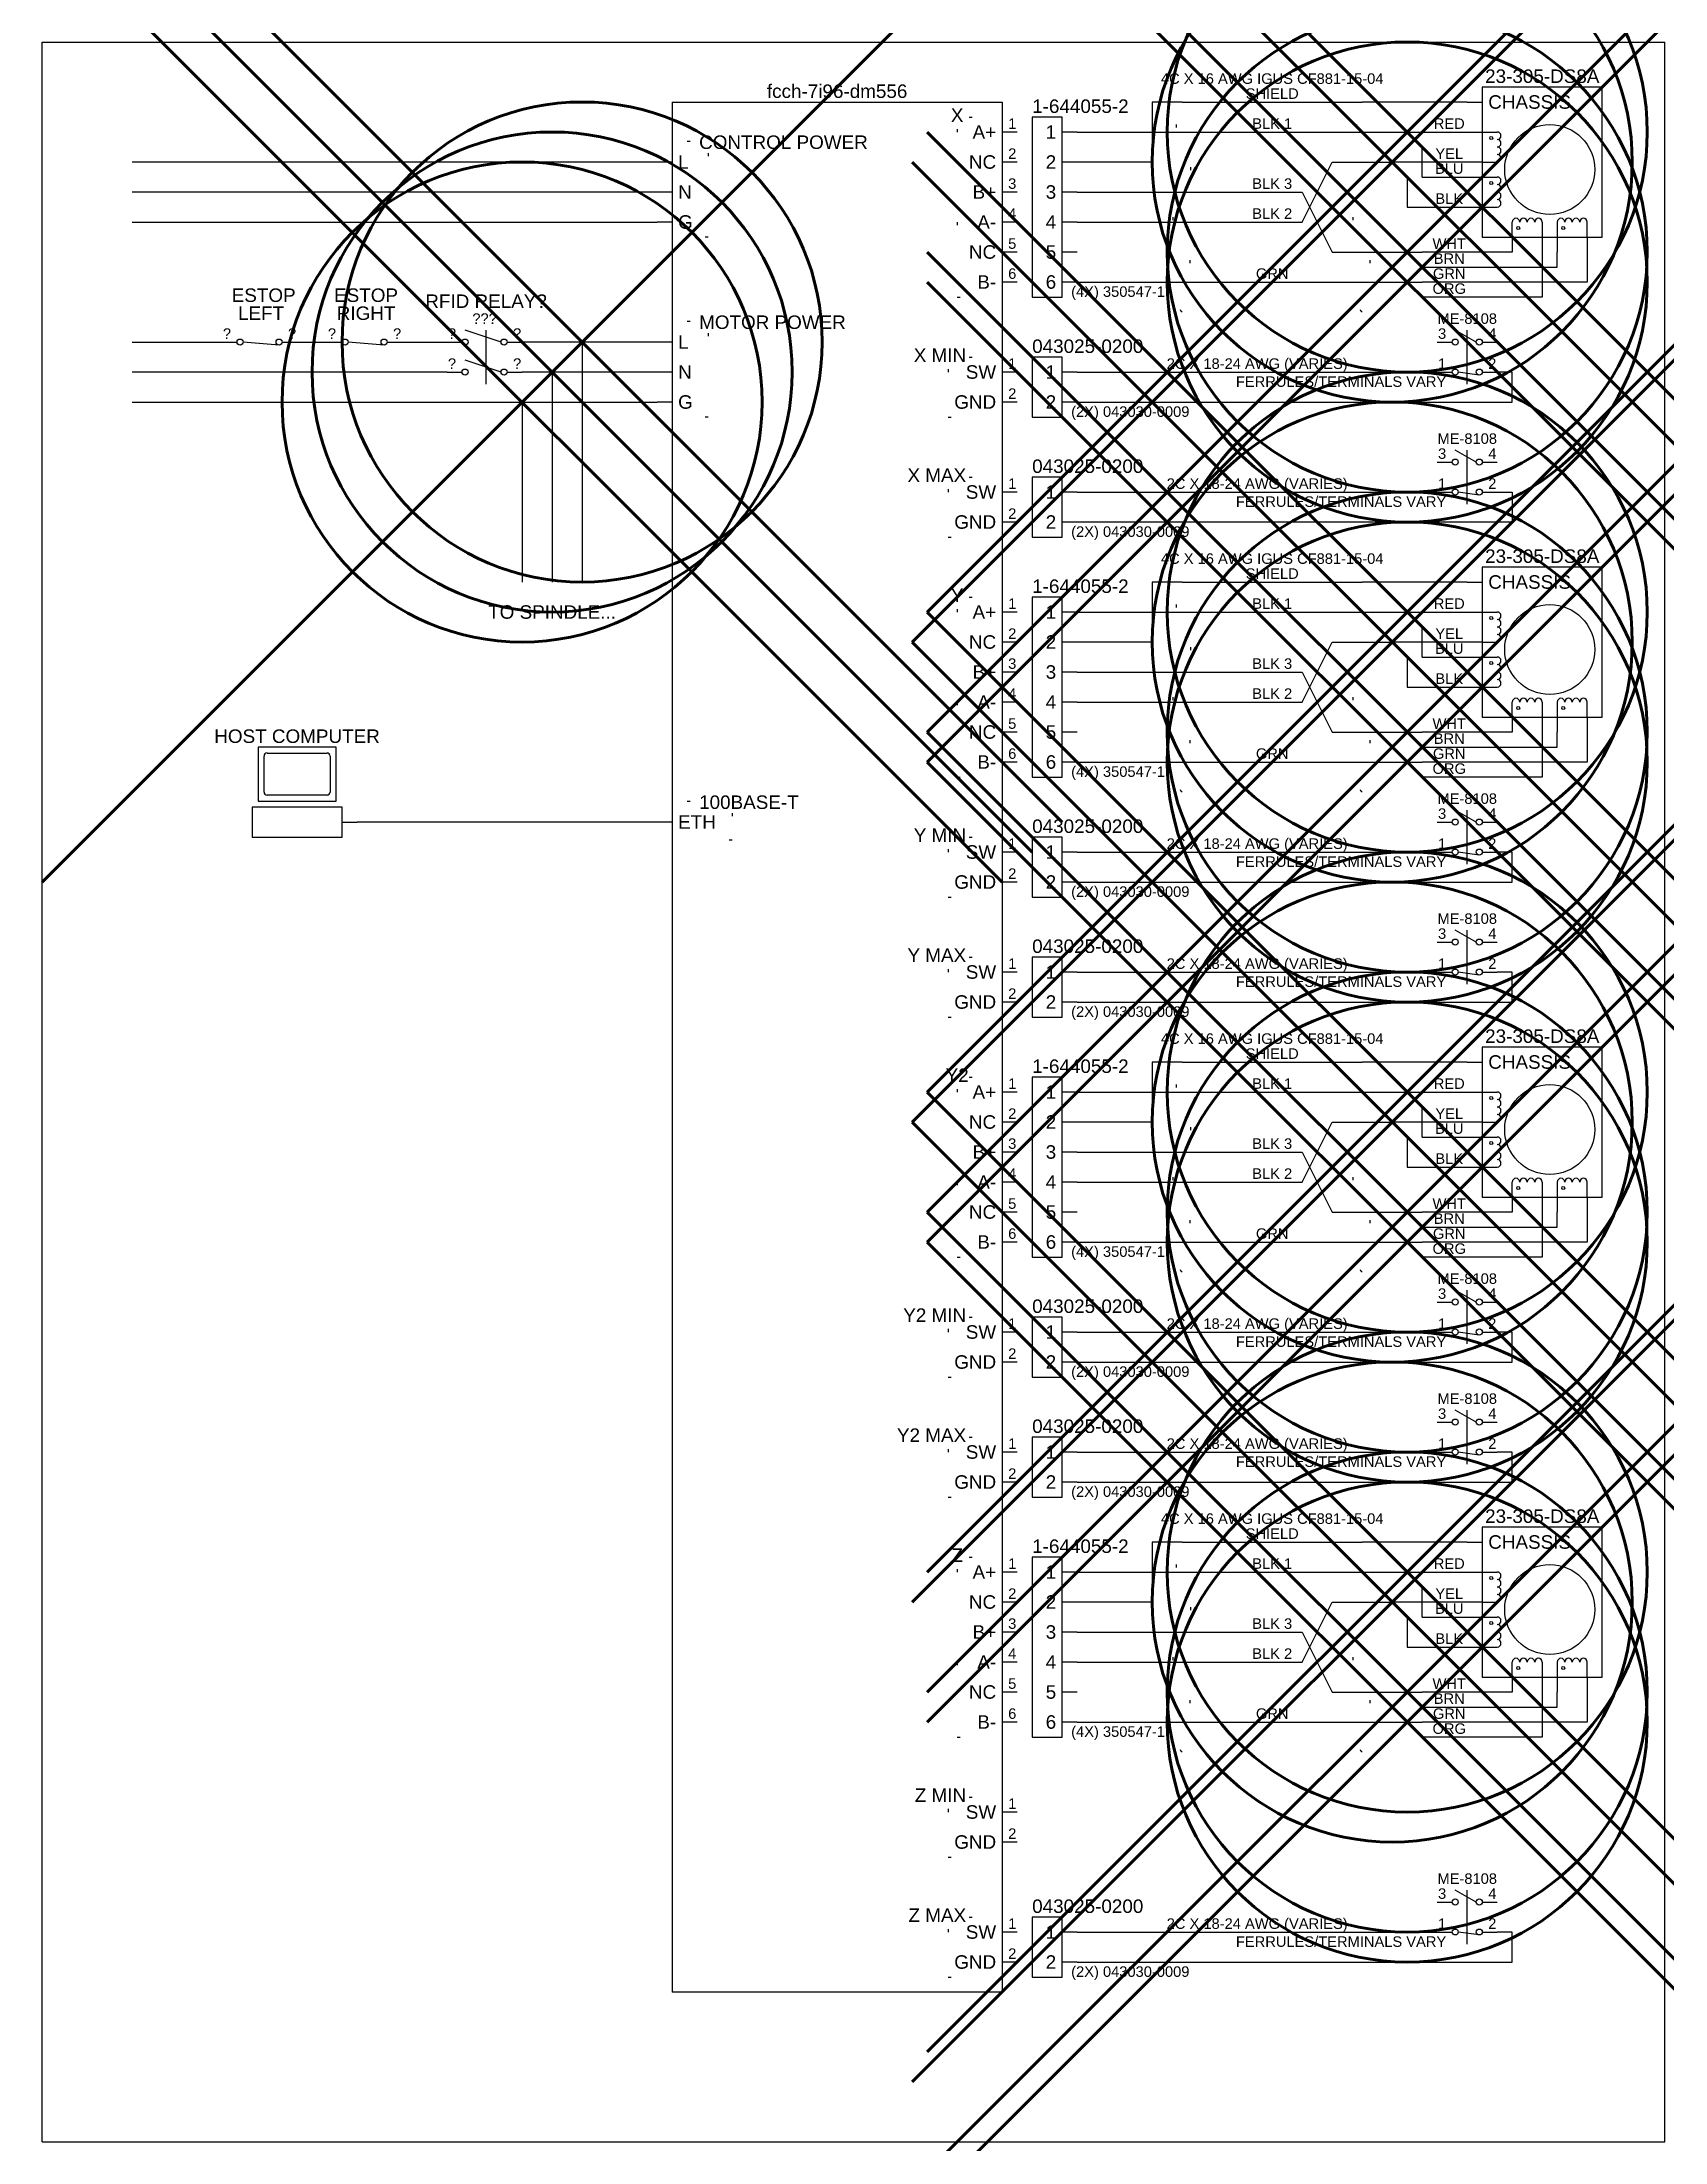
# Model space of a CAD drawing. Header units: inches. Extents: x 0 to 124, y 0 to 70.
# Drawn here: x 70 to 124.1, y 0 to 70 of the extents above; entities that cross this region are included whole.
import ezdxf
from ezdxf.enums import TextEntityAlignment as Align

# ---------------------------------------------------------------- set-up
doc = ezdxf.new("R2010")
doc.units = ezdxf.units.IN
doc.header["$MEASUREMENT"] = 0
doc.header["$PDMODE"] = 35
doc.header["$PDSIZE"] = 16
doc.linetypes.add('ACAD_ISO02W100', pattern=[15, 12, -3])
doc.linetypes.add('ACAD_ISO07W100', pattern=[3, 0, -3])
doc.layers.get('0').update_dxf_attribs({"lineweight": 25, "true_color": 0xffffff})
for name, color, linetype, lineweight, true_color in [('1', 7, 'Continuous', 25, 0xffffff), ('1connections', 32, 'Continuous', 25, 0xc05d00), ('1refdes', 3, 'Continuous', 25, 0x00ff00), ('temp', 254, 'Continuous', 25, 0xe6e6e6)]:
    doc.layers.add(name, color=color, linetype=linetype, lineweight=lineweight, true_color=true_color)
doc.styles.add('textstyle100', font='')
doc.styles.add('textstyle101', font='')
doc.styles.add('textstyle102', font='')
doc.styles.add('textstyle203', font='')
doc.styles.add('textstyle204', font='')
doc.styles.add('textstyle206', font='')
doc.styles.add('textstyle207', font='')
doc.styles.add('textstyle208', font='')
doc.styles.add('textstyle209', font='')
doc.styles.add('textstyle211', font='')
doc.styles.add('textstyle212', font='')
doc.styles.add('textstyle213', font='')
doc.styles.add('textstyle217', font='')
doc.styles.add('textstyle218', font='')
doc.styles.add('textstyle219', font='')
doc.styles.add('textstyle220', font='')
doc.styles.add('textstyle221', font='')
doc.styles.add('textstyle222', font='')
doc.styles.add('textstyle291', font='')
doc.styles.add('textstyle292', font='')
doc.styles.add('textstyle293', font='')
doc.styles.add('textstyle294', font='')
doc.styles.add('textstyle295', font='')
doc.styles.add('textstyle296', font='')
doc.styles.add('textstyle297', font='')
doc.styles.add('textstyle298', font='')
doc.styles.add('textstyle299', font='')
doc.styles.add('textstyle300', font='')
doc.styles.add('textstyle301', font='')
doc.styles.add('textstyle302', font='')
doc.styles.add('textstyle303', font='')
doc.styles.add('textstyle304', font='')
doc.styles.add('textstyle306', font='')
doc.styles.add('textstyle307', font='')
doc.styles.add('textstyle308', font='')
doc.styles.add('textstyle309', font='')
doc.styles.add('textstyle310', font='')
doc.styles.add('textstyle311', font='')
doc.styles.add('textstyle312', font='')
doc.styles.add('textstyle313', font='')
doc.styles.add('textstyle314', font='')
doc.styles.add('textstyle315', font='')
doc.styles.add('textstyle316', font='')
doc.styles.add('textstyle317', font='')
doc.styles.add('textstyle318', font='')
doc.styles.add('textstyle319', font='')
doc.styles.add('textstyle321', font='')
doc.styles.add('textstyle322', font='')
doc.styles.add('textstyle323', font='')
doc.styles.add('textstyle324', font='')
doc.styles.add('textstyle325', font='')
doc.styles.add('textstyle327', font='')
doc.styles.add('textstyle328', font='')
doc.styles.add('textstyle329', font='')
doc.styles.add('textstyle330', font='')
doc.styles.add('textstyle331', font='')
doc.styles.add('textstyle333', font='')
doc.styles.add('textstyle334', font='')
doc.styles.add('textstyle335', font='')
doc.styles.add('textstyle336', font='')
doc.styles.add('textstyle337', font='')
doc.styles.add('textstyle339', font='')
doc.styles.add('textstyle340', font='')
doc.styles.add('textstyle341', font='')
doc.styles.add('textstyle342', font='')
doc.styles.add('textstyle343', font='')
doc.styles.add('textstyle345', font='')
doc.styles.add('textstyle346', font='')
doc.styles.add('textstyle347', font='')
doc.styles.add('textstyle348', font='')
doc.styles.add('textstyle349', font='')
doc.styles.add('textstyle350', font='')
doc.styles.add('textstyle351', font='')
doc.styles.add('textstyle352', font='')
doc.styles.add('textstyle353', font='')
doc.styles.add('textstyle354', font='')
doc.styles.add('textstyle355', font='')
doc.styles.add('textstyle356', font='')
doc.styles.add('textstyle358', font='')
doc.styles.add('textstyle359', font='')
doc.styles.add('textstyle360', font='')
doc.styles.add('textstyle361', font='')
doc.styles.add('textstyle362', font='')
doc.styles.add('textstyle363', font='')
doc.styles.add('textstyle364', font='')
doc.styles.add('textstyle365', font='')
doc.styles.add('textstyle366', font='')
doc.styles.add('textstyle367', font='')
doc.styles.add('textstyle368', font='')
doc.styles.add('textstyle369', font='')
doc.styles.add('textstyle370', font='')
doc.styles.add('textstyle371', font='')
doc.styles.add('textstyle372', font='')
doc.styles.add('textstyle373', font='')
doc.styles.add('textstyle374', font='')
doc.styles.add('textstyle375', font='')
doc.styles.add('textstyle376', font='')
doc.styles.add('textstyle377', font='')
doc.styles.add('textstyle378', font='')
doc.styles.add('textstyle379', font='')
doc.styles.add('textstyle38', font='')
doc.styles.add('textstyle380', font='')
doc.styles.add('textstyle381', font='')
doc.styles.add('textstyle383', font='')
doc.styles.add('textstyle384', font='')
doc.styles.add('textstyle385', font='')
doc.styles.add('textstyle386', font='')
doc.styles.add('textstyle387', font='')
doc.styles.add('textstyle388', font='')
doc.styles.add('textstyle389', font='')
doc.styles.add('textstyle39', font='')
doc.styles.add('textstyle390', font='')
doc.styles.add('textstyle391', font='')
doc.styles.add('textstyle392', font='')
doc.styles.add('textstyle393', font='')
doc.styles.add('textstyle394', font='')
doc.styles.add('textstyle396', font='')
doc.styles.add('textstyle397', font='')
doc.styles.add('textstyle398', font='')
doc.styles.add('textstyle399', font='')
doc.styles.add('textstyle401', font='')
doc.styles.add('textstyle402', font='')
doc.styles.add('textstyle403', font='')
doc.styles.add('textstyle404', font='')
doc.styles.add('textstyle406', font='')
doc.styles.add('textstyle407', font='')
doc.styles.add('textstyle408', font='')
doc.styles.add('textstyle409', font='')
doc.styles.add('textstyle411', font='')
doc.styles.add('textstyle412', font='')
doc.styles.add('textstyle413', font='')
doc.styles.add('textstyle414', font='')
doc.styles.add('textstyle484', font='')
doc.styles.add('textstyle485', font='')
doc.styles.add('textstyle486', font='')
doc.styles.add('textstyle487', font='')
doc.styles.add('textstyle488', font='')
doc.styles.add('textstyle489', font='')
doc.styles.add('textstyle490', font='')
doc.styles.add('textstyle491', font='')
doc.styles.add('textstyle492', font='')
doc.styles.add('textstyle493', font='')
doc.styles.add('textstyle494', font='')
doc.styles.add('textstyle495', font='')
doc.styles.add('textstyle496', font='')
doc.styles.add('textstyle497', font='')
doc.styles.add('textstyle562', font='')
doc.styles.add('textstyle563', font='')
doc.styles.add('textstyle564', font='')
doc.styles.add('textstyle565', font='')
doc.styles.add('textstyle566', font='')
doc.styles.add('textstyle567', font='')
doc.styles.add('textstyle568', font='')
doc.styles.add('textstyle569', font='')
doc.styles.add('textstyle570', font='')
doc.styles.add('textstyle571', font='')
doc.styles.add('textstyle572', font='')
doc.styles.add('textstyle573', font='')
doc.styles.add('textstyle574', font='')
doc.styles.add('textstyle575', font='')
doc.styles.add('textstyle576', font='')
doc.styles.add('textstyle577', font='')
doc.styles.add('textstyle578', font='')
doc.styles.add('textstyle579', font='')
doc.styles.add('textstyle580', font='')
doc.styles.add('textstyle581', font='')
doc.styles.add('textstyle582', font='')
doc.styles.add('textstyle583', font='')
doc.styles.add('textstyle584', font='')
doc.styles.add('textstyle585', font='')
doc.styles.add('textstyle586', font='')
doc.styles.add('textstyle587', font='')
doc.styles.add('textstyle588', font='')
doc.styles.add('textstyle589', font='')
doc.styles.add('textstyle590', font='')
doc.styles.add('textstyle591', font='')
doc.styles.add('textstyle592', font='')
doc.styles.add('textstyle593', font='')
doc.styles.add('textstyle594', font='')
doc.styles.add('textstyle595', font='')
doc.styles.add('textstyle596', font='')
doc.styles.add('textstyle597', font='')
doc.styles.add('textstyle598', font='')
doc.styles.add('textstyle599', font='')
doc.styles.add('textstyle600', font='')
doc.styles.add('textstyle601', font='')
doc.styles.add('textstyle602', font='')
doc.styles.add('textstyle603', font='')
doc.styles.add('textstyle604', font='')
doc.styles.add('textstyle605', font='')
doc.styles.add('textstyle606', font='')
doc.styles.add('textstyle607', font='')
doc.styles.add('textstyle608', font='')
doc.styles.add('textstyle609', font='')
doc.styles.add('textstyle610', font='')
doc.styles.add('textstyle611', font='')
doc.styles.add('textstyle612', font='')
doc.styles.add('textstyle613', font='')
doc.styles.add('textstyle614', font='')
doc.styles.add('textstyle615', font='')
doc.styles.add('textstyle616', font='')
doc.styles.add('textstyle617', font='')
doc.styles.add('textstyle618', font='')
doc.styles.add('textstyle619', font='')
doc.styles.add('textstyle620', font='')
doc.styles.add('textstyle621', font='')
doc.styles.add('textstyle622', font='')
doc.styles.add('textstyle623', font='')
doc.styles.add('textstyle624', font='')
doc.styles.add('textstyle628', font='')
doc.styles.add('textstyle629', font='')
doc.styles.add('textstyle630', font='')
doc.styles.add('textstyle631', font='')
doc.styles.add('textstyle641', font='')
doc.styles.add('textstyle642', font='')
doc.styles.add('textstyle84', font='')
doc.styles.add('textstyle85', font='')
doc.styles.add('textstyle86', font='')
doc.styles.add('textstyle87', font='')
doc.styles.add('textstyle88', font='')
doc.styles.add('textstyle89', font='')
doc.styles.add('textstyle98', font='')
doc.styles.add('textstyle99', font='')
doc.styles.get('textstyle100').set_extended_font_data('Arial')
doc.styles.get('textstyle101').set_extended_font_data('Arial')
doc.styles.get('textstyle102').set_extended_font_data('Arial')
doc.styles.get('textstyle203').set_extended_font_data('Arial')
doc.styles.get('textstyle204').set_extended_font_data('Arial')
doc.styles.get('textstyle206').set_extended_font_data('Arial')
doc.styles.get('textstyle207').set_extended_font_data('Arial')
doc.styles.get('textstyle208').set_extended_font_data('Arial')
doc.styles.get('textstyle209').set_extended_font_data('Arial')
doc.styles.get('textstyle211').set_extended_font_data('Arial')
doc.styles.get('textstyle212').set_extended_font_data('Arial')
doc.styles.get('textstyle213').set_extended_font_data('Arial')
doc.styles.get('textstyle217').set_extended_font_data('Arial')
doc.styles.get('textstyle218').set_extended_font_data('Arial')
doc.styles.get('textstyle219').set_extended_font_data('Arial')
doc.styles.get('textstyle220').set_extended_font_data('Arial')
doc.styles.get('textstyle221').set_extended_font_data('Arial')
doc.styles.get('textstyle222').set_extended_font_data('Arial')
doc.styles.get('textstyle291').set_extended_font_data('Arial')
doc.styles.get('textstyle292').set_extended_font_data('Arial')
doc.styles.get('textstyle293').set_extended_font_data('Arial')
doc.styles.get('textstyle294').set_extended_font_data('Arial')
doc.styles.get('textstyle295').set_extended_font_data('Arial')
doc.styles.get('textstyle296').set_extended_font_data('Arial')
doc.styles.get('textstyle297').set_extended_font_data('Arial')
doc.styles.get('textstyle298').set_extended_font_data('Arial')
doc.styles.get('textstyle299').set_extended_font_data('Arial')
doc.styles.get('textstyle300').set_extended_font_data('Arial')
doc.styles.get('textstyle301').set_extended_font_data('Arial')
doc.styles.get('textstyle302').set_extended_font_data('Arial')
doc.styles.get('textstyle303').set_extended_font_data('Arial')
doc.styles.get('textstyle304').set_extended_font_data('Arial')
doc.styles.get('textstyle306').set_extended_font_data('Arial')
doc.styles.get('textstyle307').set_extended_font_data('Arial')
doc.styles.get('textstyle308').set_extended_font_data('Arial')
doc.styles.get('textstyle309').set_extended_font_data('Arial')
doc.styles.get('textstyle310').set_extended_font_data('Arial')
doc.styles.get('textstyle311').set_extended_font_data('Arial')
doc.styles.get('textstyle312').set_extended_font_data('Arial')
doc.styles.get('textstyle313').set_extended_font_data('Arial')
doc.styles.get('textstyle314').set_extended_font_data('Arial')
doc.styles.get('textstyle315').set_extended_font_data('Arial')
doc.styles.get('textstyle316').set_extended_font_data('Arial')
doc.styles.get('textstyle317').set_extended_font_data('Arial')
doc.styles.get('textstyle318').set_extended_font_data('Arial')
doc.styles.get('textstyle319').set_extended_font_data('Arial')
doc.styles.get('textstyle321').set_extended_font_data('Arial')
doc.styles.get('textstyle322').set_extended_font_data('Arial')
doc.styles.get('textstyle323').set_extended_font_data('Arial')
doc.styles.get('textstyle324').set_extended_font_data('Arial')
doc.styles.get('textstyle325').set_extended_font_data('Arial')
doc.styles.get('textstyle327').set_extended_font_data('Arial')
doc.styles.get('textstyle328').set_extended_font_data('Arial')
doc.styles.get('textstyle329').set_extended_font_data('Arial')
doc.styles.get('textstyle330').set_extended_font_data('Arial')
doc.styles.get('textstyle331').set_extended_font_data('Arial')
doc.styles.get('textstyle333').set_extended_font_data('Arial')
doc.styles.get('textstyle334').set_extended_font_data('Arial')
doc.styles.get('textstyle335').set_extended_font_data('Arial')
doc.styles.get('textstyle336').set_extended_font_data('Arial')
doc.styles.get('textstyle337').set_extended_font_data('Arial')
doc.styles.get('textstyle339').set_extended_font_data('Arial')
doc.styles.get('textstyle340').set_extended_font_data('Arial')
doc.styles.get('textstyle341').set_extended_font_data('Arial')
doc.styles.get('textstyle342').set_extended_font_data('Arial')
doc.styles.get('textstyle343').set_extended_font_data('Arial')
doc.styles.get('textstyle345').set_extended_font_data('Arial')
doc.styles.get('textstyle346').set_extended_font_data('Arial')
doc.styles.get('textstyle347').set_extended_font_data('Arial')
doc.styles.get('textstyle348').set_extended_font_data('Arial')
doc.styles.get('textstyle349').set_extended_font_data('Arial')
doc.styles.get('textstyle350').set_extended_font_data('Arial')
doc.styles.get('textstyle351').set_extended_font_data('Arial')
doc.styles.get('textstyle352').set_extended_font_data('Arial')
doc.styles.get('textstyle353').set_extended_font_data('Arial')
doc.styles.get('textstyle354').set_extended_font_data('Arial')
doc.styles.get('textstyle355').set_extended_font_data('Arial')
doc.styles.get('textstyle356').set_extended_font_data('Arial')
doc.styles.get('textstyle358').set_extended_font_data('Arial')
doc.styles.get('textstyle359').set_extended_font_data('Arial')
doc.styles.get('textstyle360').set_extended_font_data('Arial')
doc.styles.get('textstyle361').set_extended_font_data('Arial')
doc.styles.get('textstyle362').set_extended_font_data('Arial')
doc.styles.get('textstyle363').set_extended_font_data('Arial')
doc.styles.get('textstyle364').set_extended_font_data('Arial')
doc.styles.get('textstyle365').set_extended_font_data('Arial')
doc.styles.get('textstyle366').set_extended_font_data('Arial')
doc.styles.get('textstyle367').set_extended_font_data('Arial')
doc.styles.get('textstyle368').set_extended_font_data('Arial')
doc.styles.get('textstyle369').set_extended_font_data('Arial')
doc.styles.get('textstyle370').set_extended_font_data('Arial')
doc.styles.get('textstyle371').set_extended_font_data('Arial')
doc.styles.get('textstyle372').set_extended_font_data('Arial')
doc.styles.get('textstyle373').set_extended_font_data('Arial')
doc.styles.get('textstyle374').set_extended_font_data('Arial')
doc.styles.get('textstyle375').set_extended_font_data('Arial')
doc.styles.get('textstyle376').set_extended_font_data('Arial')
doc.styles.get('textstyle377').set_extended_font_data('Arial')
doc.styles.get('textstyle378').set_extended_font_data('Arial')
doc.styles.get('textstyle379').set_extended_font_data('Arial')
doc.styles.get('textstyle38').set_extended_font_data('Arial')
doc.styles.get('textstyle380').set_extended_font_data('Arial')
doc.styles.get('textstyle381').set_extended_font_data('Arial')
doc.styles.get('textstyle383').set_extended_font_data('Arial')
doc.styles.get('textstyle384').set_extended_font_data('Arial')
doc.styles.get('textstyle385').set_extended_font_data('Arial')
doc.styles.get('textstyle386').set_extended_font_data('Arial')
doc.styles.get('textstyle387').set_extended_font_data('Arial')
doc.styles.get('textstyle388').set_extended_font_data('Arial')
doc.styles.get('textstyle389').set_extended_font_data('Arial')
doc.styles.get('textstyle39').set_extended_font_data('Arial')
doc.styles.get('textstyle390').set_extended_font_data('Arial')
doc.styles.get('textstyle391').set_extended_font_data('Arial')
doc.styles.get('textstyle392').set_extended_font_data('Arial')
doc.styles.get('textstyle393').set_extended_font_data('Arial')
doc.styles.get('textstyle394').set_extended_font_data('Arial')
doc.styles.get('textstyle396').set_extended_font_data('Arial')
doc.styles.get('textstyle397').set_extended_font_data('Arial')
doc.styles.get('textstyle398').set_extended_font_data('Arial')
doc.styles.get('textstyle399').set_extended_font_data('Arial')
doc.styles.get('textstyle401').set_extended_font_data('Arial')
doc.styles.get('textstyle402').set_extended_font_data('Arial')
doc.styles.get('textstyle403').set_extended_font_data('Arial')
doc.styles.get('textstyle404').set_extended_font_data('Arial')
doc.styles.get('textstyle406').set_extended_font_data('Arial')
doc.styles.get('textstyle407').set_extended_font_data('Arial')
doc.styles.get('textstyle408').set_extended_font_data('Arial')
doc.styles.get('textstyle409').set_extended_font_data('Arial')
doc.styles.get('textstyle411').set_extended_font_data('Arial')
doc.styles.get('textstyle412').set_extended_font_data('Arial')
doc.styles.get('textstyle413').set_extended_font_data('Arial')
doc.styles.get('textstyle414').set_extended_font_data('Arial')
doc.styles.get('textstyle484').set_extended_font_data('Arial')
doc.styles.get('textstyle485').set_extended_font_data('Arial')
doc.styles.get('textstyle486').set_extended_font_data('Arial')
doc.styles.get('textstyle487').set_extended_font_data('Arial')
doc.styles.get('textstyle488').set_extended_font_data('Arial')
doc.styles.get('textstyle489').set_extended_font_data('Arial')
doc.styles.get('textstyle490').set_extended_font_data('Arial')
doc.styles.get('textstyle491').set_extended_font_data('Arial')
doc.styles.get('textstyle492').set_extended_font_data('Arial')
doc.styles.get('textstyle493').set_extended_font_data('Arial')
doc.styles.get('textstyle494').set_extended_font_data('Arial')
doc.styles.get('textstyle495').set_extended_font_data('Arial')
doc.styles.get('textstyle496').set_extended_font_data('Arial')
doc.styles.get('textstyle497').set_extended_font_data('Arial')
doc.styles.get('textstyle562').set_extended_font_data('Arial')
doc.styles.get('textstyle563').set_extended_font_data('Arial')
doc.styles.get('textstyle564').set_extended_font_data('Arial')
doc.styles.get('textstyle565').set_extended_font_data('Arial')
doc.styles.get('textstyle566').set_extended_font_data('Arial')
doc.styles.get('textstyle567').set_extended_font_data('Arial')
doc.styles.get('textstyle568').set_extended_font_data('Arial')
doc.styles.get('textstyle569').set_extended_font_data('Arial')
doc.styles.get('textstyle570').set_extended_font_data('Arial')
doc.styles.get('textstyle571').set_extended_font_data('Arial')
doc.styles.get('textstyle572').set_extended_font_data('Arial')
doc.styles.get('textstyle573').set_extended_font_data('Arial')
doc.styles.get('textstyle574').set_extended_font_data('Arial')
doc.styles.get('textstyle575').set_extended_font_data('Arial')
doc.styles.get('textstyle576').set_extended_font_data('Arial')
doc.styles.get('textstyle577').set_extended_font_data('Arial')
doc.styles.get('textstyle578').set_extended_font_data('Arial')
doc.styles.get('textstyle579').set_extended_font_data('Arial')
doc.styles.get('textstyle580').set_extended_font_data('Arial')
doc.styles.get('textstyle581').set_extended_font_data('Arial')
doc.styles.get('textstyle582').set_extended_font_data('Arial')
doc.styles.get('textstyle583').set_extended_font_data('Arial')
doc.styles.get('textstyle584').set_extended_font_data('Arial')
doc.styles.get('textstyle585').set_extended_font_data('Arial')
doc.styles.get('textstyle586').set_extended_font_data('Arial')
doc.styles.get('textstyle587').set_extended_font_data('Arial')
doc.styles.get('textstyle588').set_extended_font_data('Arial')
doc.styles.get('textstyle589').set_extended_font_data('Arial')
doc.styles.get('textstyle590').set_extended_font_data('Arial')
doc.styles.get('textstyle591').set_extended_font_data('Arial')
doc.styles.get('textstyle592').set_extended_font_data('Arial')
doc.styles.get('textstyle593').set_extended_font_data('Arial')
doc.styles.get('textstyle594').set_extended_font_data('Arial')
doc.styles.get('textstyle595').set_extended_font_data('Arial')
doc.styles.get('textstyle596').set_extended_font_data('Arial')
doc.styles.get('textstyle597').set_extended_font_data('Arial')
doc.styles.get('textstyle598').set_extended_font_data('Arial')
doc.styles.get('textstyle599').set_extended_font_data('Arial')
doc.styles.get('textstyle600').set_extended_font_data('Arial')
doc.styles.get('textstyle601').set_extended_font_data('Arial')
doc.styles.get('textstyle602').set_extended_font_data('Arial')
doc.styles.get('textstyle603').set_extended_font_data('Arial')
doc.styles.get('textstyle604').set_extended_font_data('Arial')
doc.styles.get('textstyle605').set_extended_font_data('Arial')
doc.styles.get('textstyle606').set_extended_font_data('Arial')
doc.styles.get('textstyle607').set_extended_font_data('Arial')
doc.styles.get('textstyle608').set_extended_font_data('Arial')
doc.styles.get('textstyle609').set_extended_font_data('Arial')
doc.styles.get('textstyle610').set_extended_font_data('Arial')
doc.styles.get('textstyle611').set_extended_font_data('Arial')
doc.styles.get('textstyle612').set_extended_font_data('Arial')
doc.styles.get('textstyle613').set_extended_font_data('Arial')
doc.styles.get('textstyle614').set_extended_font_data('Arial')
doc.styles.get('textstyle615').set_extended_font_data('Arial')
doc.styles.get('textstyle616').set_extended_font_data('Arial')
doc.styles.get('textstyle617').set_extended_font_data('Arial')
doc.styles.get('textstyle618').set_extended_font_data('Arial')
doc.styles.get('textstyle619').set_extended_font_data('Arial')
doc.styles.get('textstyle620').set_extended_font_data('Arial')
doc.styles.get('textstyle621').set_extended_font_data('Arial')
doc.styles.get('textstyle622').set_extended_font_data('Arial')
doc.styles.get('textstyle623').set_extended_font_data('Arial')
doc.styles.get('textstyle624').set_extended_font_data('Arial')
doc.styles.get('textstyle628').set_extended_font_data('Arial')
doc.styles.get('textstyle629').set_extended_font_data('Arial')
doc.styles.get('textstyle630').set_extended_font_data('Arial')
doc.styles.get('textstyle631').set_extended_font_data('Arial')
doc.styles.get('textstyle641').set_extended_font_data('Arial')
doc.styles.get('textstyle642').set_extended_font_data('Arial')
doc.styles.get('textstyle84').set_extended_font_data('Arial')
doc.styles.get('textstyle85').set_extended_font_data('Arial')
doc.styles.get('textstyle86').set_extended_font_data('Arial')
doc.styles.get('textstyle87').set_extended_font_data('Arial')
doc.styles.get('textstyle88').set_extended_font_data('Arial')
doc.styles.get('textstyle89').set_extended_font_data('Arial')
doc.styles.get('textstyle98').set_extended_font_data('Arial')
doc.styles.get('textstyle99').set_extended_font_data('Arial')

msp = doc.modelspace()

# ---------------------------------------------------------------- texts
at = {"layer": '1'}
for s, height, style, p in [('fcch-7i96-dm556', 0.45, 'textstyle217', (96.5, 68)), ('23-305-DS8A', 0.45, 'textstyle219', (120, 68.5)), ('X', 0.45, 'textstyle345', (100.5, 67.2)), ('???', 0.35, 'textstyle39', (84.75, 60.5)), ('23-305-DS8A', 0.45, 'textstyle220', (120, 52.5)), ('Y', 0.45, 'textstyle348', (100.5, 51.2)), ('HOST COMPUTER', 0.45, 'textstyle218', (78.5, 46.5)), ('23-305-DS8A', 0.45, 'textstyle221', (120, 36.5)), ('Y2', 0.45, 'textstyle351', (100.5, 35.2)), ('23-305-DS8A', 0.45, 'textstyle222', (120, 20.5)), ('Z', 0.45, 'textstyle354', (100.5, 19.2))]:
    msp.add_text(s, height=height, dxfattribs=dict(at, style=style)).set_placement(p, align=Align.BOTTOM_CENTER)
for s, style, p in [('CHASSIS', 'textstyle99', (118.2, 68)), ('L', 'textstyle204', (91.2, 66)), ('N', 'textstyle208', (91.2, 65)), ('G', 'textstyle209', (91.2, 64)), ('L', 'textstyle203', (91.2, 60)), ('N', 'textstyle207', (91.2, 59)), ('G', 'textstyle206', (91.2, 58)), ('CHASSIS', 'textstyle100', (118.2, 52)), ('ETH', 'textstyle98', (91.2, 44)), ('CHASSIS', 'textstyle101', (118.2, 36)), ('CHASSIS', 'textstyle102', (118.2, 20))]:
    msp.add_text(s, height=0.45, dxfattribs=dict(at, style=style)).set_placement(p, align=Align.MIDDLE_LEFT)
for s, style, p in [('A+', 'textstyle291', (101.8, 67)), ('NC', 'textstyle306', (101.8, 66)), ('B+', 'textstyle321', (101.8, 65)), ('A-', 'textstyle327', (101.8, 64)), ('NC', 'textstyle333', (101.8, 63)), ('B-', 'textstyle339', (101.8, 62)), ('SW', 'textstyle293', (101.8, 59)), ('GND', 'textstyle308', (101.8, 58)), ('SW', 'textstyle295', (101.8, 55)), ('GND', 'textstyle310', (101.8, 54)), ('A+', 'textstyle296', (101.8, 51)), ('NC', 'textstyle311', (101.8, 50)), ('B+', 'textstyle323', (101.8, 49)), ('A-', 'textstyle329', (101.8, 48)), ('NC', 'textstyle335', (101.8, 47)), ('B-', 'textstyle341', (101.8, 46)), ('SW', 'textstyle297', (101.8, 43)), ('GND', 'textstyle312', (101.8, 42)), ('SW', 'textstyle298', (101.8, 39)), ('GND', 'textstyle313', (101.8, 38)), ('A+', 'textstyle299', (101.8, 35)), ('NC', 'textstyle314', (101.8, 34)), ('B+', 'textstyle324', (101.8, 33)), ('A-', 'textstyle330', (101.8, 32)), ('NC', 'textstyle336', (101.8, 31)), ('B-', 'textstyle342', (101.8, 30)), ('SW', 'textstyle300', (101.8, 27)), ('GND', 'textstyle315', (101.8, 26)), ('SW', 'textstyle301', (101.8, 23)), ('GND', 'textstyle316', (101.8, 22)), ('A+', 'textstyle302', (101.8, 19)), ('NC', 'textstyle317', (101.8, 18)), ('B+', 'textstyle325', (101.8, 17)), ('A-', 'textstyle331', (101.8, 16)), ('NC', 'textstyle337', (101.8, 15)), ('B-', 'textstyle343', (101.8, 14)), ('SW', 'textstyle303', (101.8, 11)), ('GND', 'textstyle318', (101.8, 10)), ('SW', 'textstyle304', (101.8, 7)), ('GND', 'textstyle319', (101.8, 6))]:
    msp.add_text(s, height=0.45, dxfattribs=dict(at, style=style)).set_placement(p, align=Align.MIDDLE_RIGHT)
for s, height, style, p in [('1', 0.35, 'textstyle358', (102.2, 67)), ('CONTROL POWER', 0.45, 'textstyle212', (91.9, 66.3)), ('2', 0.35, 'textstyle383', (102.2, 66)), ('3', 0.35, 'textstyle396', (102.2, 65)), ('4', 0.35, 'textstyle401', (102.2, 64)), ('5', 0.35, 'textstyle406', (102.2, 63)), ('6', 0.35, 'textstyle411', (102.2, 62)), ('?', 0.35, 'textstyle379', (78.2, 60)), ('?', 0.35, 'textstyle375', (81.7, 60)), ('?', 0.35, 'textstyle377', (85.7, 60)), ('MOTOR POWER', 0.45, 'textstyle211', (91.9, 60.3)), ('?', 0.35, 'textstyle381', (85.7, 59)), ('1', 0.35, 'textstyle359', (102.2, 59)), ('2', 0.35, 'textstyle384', (102.2, 58)), ('1', 0.35, 'textstyle360', (102.2, 55)), ('2', 0.35, 'textstyle385', (102.2, 54)), ('1', 0.35, 'textstyle365', (102.2, 51)), ('2', 0.35, 'textstyle386', (102.2, 50)), ('3', 0.35, 'textstyle397', (102.2, 49)), ('4', 0.35, 'textstyle402', (102.2, 48)), ('5', 0.35, 'textstyle407', (102.2, 47)), ('6', 0.35, 'textstyle412', (102.2, 46)), ('100BASE-T', 0.45, 'textstyle213', (91.9, 44.3)), ('1', 0.35, 'textstyle366', (102.2, 43)), ('2', 0.35, 'textstyle387', (102.2, 42)), ('1', 0.35, 'textstyle367', (102.2, 39)), ('2', 0.35, 'textstyle388', (102.2, 38)), ('1', 0.35, 'textstyle368', (102.2, 35)), ('2', 0.35, 'textstyle389', (102.2, 34)), ('3', 0.35, 'textstyle398', (102.2, 33)), ('4', 0.35, 'textstyle403', (102.2, 32)), ('5', 0.35, 'textstyle408', (102.2, 31)), ('6', 0.35, 'textstyle413', (102.2, 30)), ('1', 0.35, 'textstyle369', (102.2, 27)), ('2', 0.35, 'textstyle390', (102.2, 26)), ('1', 0.35, 'textstyle370', (102.2, 23)), ('2', 0.35, 'textstyle391', (102.2, 22)), ('1', 0.35, 'textstyle371', (102.2, 19)), ('2', 0.35, 'textstyle392', (102.2, 18)), ('3', 0.35, 'textstyle399', (102.2, 17)), ('4', 0.35, 'textstyle404', (102.2, 16)), ('5', 0.35, 'textstyle409', (102.2, 15)), ('6', 0.35, 'textstyle414', (102.2, 14)), ('1', 0.35, 'textstyle372', (102.2, 11)), ('2', 0.35, 'textstyle393', (102.2, 10)), ('1', 0.35, 'textstyle373', (102.2, 7)), ('2', 0.35, 'textstyle394', (102.2, 6))]:
    msp.add_text(s, height=height, dxfattribs=dict(at, style=style)).set_placement(p, align=Align.BOTTOM_LEFT)
for s, height, style, p in [('?', 0.35, 'textstyle378', (76.3, 60)), ('?', 0.35, 'textstyle374', (79.8, 60)), ('?', 0.35, 'textstyle376', (83.8, 60)), ('X MIN', 0.45, 'textstyle346', (100.8, 59.2)), ('?', 0.35, 'textstyle380', (83.8, 59)), ('X MAX', 0.45, 'textstyle347', (100.8, 55.2)), ('Y MIN', 0.45, 'textstyle349', (100.8, 43.2)), ('Y MAX', 0.45, 'textstyle350', (100.8, 39.2)), ('Y2 MIN', 0.45, 'textstyle352', (100.8, 27.2)), ('Y2 MAX', 0.45, 'textstyle353', (100.8, 23.2)), ('Z MIN', 0.45, 'textstyle355', (100.8, 11.2)), ('Z MAX', 0.45, 'textstyle356', (100.8, 7.2))]:
    msp.add_text(s, height=height, dxfattribs=dict(at, style=style)).set_placement(p, align=Align.BOTTOM_RIGHT)
at = {"layer": '1connections'}
for s, style, p in [('4C X 16 AWG IGUS CF881-15-04', 'textstyle562', (111, 68.5)), ('SHIELD', 'textstyle577', (111, 68)), ('BLK 1', 'textstyle563', (111, 67)), ('RED', 'textstyle569', (116.9, 67)), ('YEL', 'textstyle570', (116.9, 66)), ('BLU', 'textstyle571', (116.9, 65.5)), ('BLK 3', 'textstyle565', (111, 65)), ('BLK 2', 'textstyle564', (111, 64)), ('BLK', 'textstyle572', (116.9, 64.5)), ('WHT', 'textstyle575', (116.9, 63)), ('GRN', 'textstyle566', (111, 62)), ('GRN', 'textstyle574', (116.9, 62)), ('BRN', 'textstyle573', (116.9, 62.5)), ('ORG', 'textstyle576', (116.9, 61.5)), ('2C X 18-24 AWG (VARIES)', 'textstyle567', (110.5, 59)), ('2C X 18-24 AWG (VARIES)', 'textstyle568', (110.5, 55)), ('4C X 16 AWG IGUS CF881-15-04', 'textstyle578', (111, 52.5)), ('SHIELD', 'textstyle593', (111, 52)), ('BLK 1', 'textstyle579', (111, 51)), ('RED', 'textstyle585', (116.9, 51)), ('YEL', 'textstyle586', (116.9, 50)), ('BLU', 'textstyle587', (116.9, 49.5)), ('BLK 3', 'textstyle581', (111, 49)), ('BLK 2', 'textstyle580', (111, 48)), ('BLK', 'textstyle588', (116.9, 48.5)), ('WHT', 'textstyle591', (116.9, 47)), ('BRN', 'textstyle589', (116.9, 46.5)), ('GRN', 'textstyle582', (111, 46)), ('GRN', 'textstyle590', (116.9, 46)), ('ORG', 'textstyle592', (116.9, 45.5)), ('2C X 18-24 AWG (VARIES)', 'textstyle583', (110.5, 43)), ('2C X 18-24 AWG (VARIES)', 'textstyle584', (110.5, 39)), ('4C X 16 AWG IGUS CF881-15-04', 'textstyle594', (111, 36.5)), ('SHIELD', 'textstyle609', (111, 36)), ('BLK 1', 'textstyle595', (111, 35)), ('RED', 'textstyle601', (116.9, 35)), ('YEL', 'textstyle602', (116.9, 34)), ('BLU', 'textstyle603', (116.9, 33.5)), ('BLK 3', 'textstyle597', (111, 33)), ('BLK', 'textstyle604', (116.9, 32.5)), ('BLK 2', 'textstyle596', (111, 32)), ('WHT', 'textstyle607', (116.9, 31)), ('BRN', 'textstyle605', (116.9, 30.5)), ('GRN', 'textstyle598', (111, 30)), ('GRN', 'textstyle606', (116.9, 30)), ('ORG', 'textstyle608', (116.9, 29.5)), ('2C X 18-24 AWG (VARIES)', 'textstyle599', (110.5, 27)), ('2C X 18-24 AWG (VARIES)', 'textstyle600', (110.5, 23)), ('4C X 16 AWG IGUS CF881-15-04', 'textstyle610', (111, 20.5)), ('SHIELD', 'textstyle624', (111, 20)), ('BLK 1', 'textstyle611', (111, 19)), ('RED', 'textstyle616', (116.9, 19)), ('YEL', 'textstyle617', (116.9, 18)), ('BLU', 'textstyle618', (116.9, 17.5)), ('BLK 3', 'textstyle613', (111, 17)), ('BLK', 'textstyle619', (116.9, 16.5)), ('BLK 2', 'textstyle612', (111, 16)), ('WHT', 'textstyle622', (116.9, 15)), ('BRN', 'textstyle620', (116.9, 14.5)), ('GRN', 'textstyle614', (111, 14)), ('GRN', 'textstyle621', (116.9, 14)), ('ORG', 'textstyle623', (116.9, 13.5)), ('2C X 18-24 AWG (VARIES)', 'textstyle615', (110.5, 7))]:
    msp.add_text(s, height=0.35, dxfattribs=dict(at, style=style)).set_placement(p, align=Align.BOTTOM_CENTER)
for s, style, p in [('(4X) 350547-1', 'textstyle628', (104.3, 61.4)), ('(2X) 043030-0009', 'textstyle484', (104.3, 57.4)), ('(2X) 043030-0009', 'textstyle485', (104.3, 53.4)), ('(4X) 350547-1', 'textstyle629', (104.3, 45.4)), ('(2X) 043030-0009', 'textstyle488', (104.3, 41.4)), ('(2X) 043030-0009', 'textstyle489', (104.3, 37.4)), ('(4X) 350547-1', 'textstyle630', (104.3, 29.4)), ('(2X) 043030-0009', 'textstyle492', (104.3, 25.4)), ('(2X) 043030-0009', 'textstyle493', (104.3, 21.4)), ('(4X) 350547-1', 'textstyle631', (104.3, 13.4)), ('(2X) 043030-0009', 'textstyle496', (104.3, 5.4))]:
    msp.add_text(s, height=0.35, dxfattribs=dict(at, style=style)).set_placement(p, align=Align.BOTTOM_LEFT)
for style, p in [('textstyle486', (116.8, 58.4)), ('textstyle487', (116.8, 54.4)), ('textstyle490', (116.8, 42.4)), ('textstyle491', (116.8, 38.4)), ('textstyle494', (116.8, 26.4)), ('textstyle495', (116.8, 22.4)), ('textstyle497', (116.8, 6.4))]:
    msp.add_text('FERRULES/TERMINALS VARY', height=0.35, dxfattribs=dict(at, style=style)).set_placement(p, align=Align.BOTTOM_RIGHT)
at = {"layer": '1refdes'}
for s, style, p in [(' ESTOP', 'textstyle86', (77.3, 61.2)), ('ESTOP', 'textstyle85', (80.8, 61.2)), ('LEFT', 'textstyle87', (77.3, 60.6)), ('RIGHT', 'textstyle88', (80.8, 60.6)), ('RFID RELAY?', 'textstyle84', (84.8, 61)), ('TO SPINDLE...', 'textstyle89', (87, 50.639))]:
    msp.add_text(s, height=0.45, dxfattribs=dict(at, style=style)).set_placement(p, align=Align.BOTTOM_CENTER)

# ---------------------------------------------------------------- blocks, each defined once
blk = doc.blocks.new('microfit3-2plug')
at = {"layer": '1'}
for p, q in [((0, 0.5), (-1, 0.5)), ((-1, 0.5), (-1, -1.5)), ((0, -1.5), (0, 0.5)), ((0.5, 0), (0, 0)), ((0.5, -1), (0, -1)), ((-1, -1.5), (0, -1.5))]:
    blk.add_line(p, q, dxfattribs=at)
at = {"style": 'textstyle642'}
blk.add_text('043025-0200', height=0.45, dxfattribs=at).set_placement((-1, 0.5), align=Align.BOTTOM_LEFT)
at = {"layer": '1'}
for s, style, p in [('1', 'textstyle294', (-0.2, 0)), ('2', 'textstyle309', (-0.2, -1))]:
    blk.add_text(s, height=0.45, dxfattribs=dict(at, style=style)).set_placement(p, align=Align.MIDDLE_RIGHT)
blk = doc.blocks.new('matenlockplug')
at = {"layer": '1'}
for p, q in [((0, 0.5), (-1, 0.5)), ((-1, 0.5), (-1, -5.5)), ((0, -5.5), (0, 0.5)), ((0.5, 0), (0, 0)), ((0.5, -1), (0, -1)), ((0.5, -2), (0, -2)), ((0.5, -3), (0, -3)), ((0.5, -4), (0, -4)), ((-1, -5.5), (0, -5.5)), ((0.5, -5), (0, -5))]:
    blk.add_line(p, q, dxfattribs=at)
at = {"style": 'textstyle641'}
blk.add_text('1-644055-2', height=0.45, dxfattribs=at).set_placement((-1, 0.5), align=Align.BOTTOM_LEFT)
at = {"layer": '1'}
for s, style, p in [('1', 'textstyle292', (-0.2, 0)), ('2', 'textstyle307', (-0.2, -1)), ('3', 'textstyle322', (-0.2, -2)), ('4', 'textstyle328', (-0.2, -3)), ('5', 'textstyle334', (-0.2, -4)), ('6', 'textstyle340', (-0.2, -5))]:
    blk.add_text(s, height=0.45, dxfattribs=dict(at, style=style)).set_placement(p, align=Align.MIDDLE_RIGHT)
blk = doc.blocks.new('limsw')
at = {"layer": '1'}
for p, q in [((-0.5, 0), (0, 0)), ((0.8, 0), (0.1, 0.4)), ((1, 0), (1.5, 0)), ((-0.5, -1), (0, -1)), ((0.9, -1.1), (0.2, -1)), ((1, -1), (1.5, -1))]:
    blk.add_line(p, q, dxfattribs=at)
at = {"layer": '1', "linetype": 'ACAD_ISO02W100'}
blk.add_line((0.5, -1.4), (0.5, 0.4), dxfattribs=at)
at = {"layer": '1'}
for centre in [(0.1, 0), (0.9, 0), (0.1, -1), (0.9, -1)]:
    blk.add_circle(centre, 0.1, dxfattribs=at)
at = {"layer": '1', "style": 'textstyle38'}
blk.add_text('ME-8108', height=0.35, dxfattribs=at).set_placement((0.5, 0.5), align=Align.BOTTOM_CENTER)
at = {"layer": '1'}
for s, style, p in [('3', 'textstyle361', (-0.2, 0)), ('1', 'textstyle363', (-0.2, -1))]:
    blk.add_text(s, height=0.35, dxfattribs=dict(at, style=style)).set_placement(p, align=Align.BOTTOM_RIGHT)
for s, style, p in [('4', 'textstyle362', (1.2, 0)), ('2', 'textstyle364', (1.2, -1))]:
    blk.add_text(s, height=0.35, dxfattribs=dict(at, style=style)).set_placement(p, align=Align.BOTTOM_LEFT)

# ---------------------------------------------------------------- linework, layer by layer
at = {"layer": '1'}
for p, q in [((91, 68), (102, 68)), ((91, 68), (91, 5)), ((102, 68), (102, 5)), ((117.5, 68), (118, 68)), ((118, 68.5), (118, 63.5)), ((122, 68.5), (118, 68.5)), ((122, 63.5), (122, 68.5)), ((102.5, 67), (102, 67)), ((117.5, 67), (118, 67)), ((118, 67), (118.5, 67)), ((91, 66), (90.5, 66)), ((102.5, 66), (102, 66)), ((118, 66), (117.5, 66)), ((118, 66), (118.5, 66)), ((117.5, 65.5), (118, 65.5)), ((118, 65.5), (118.5, 65.5)), ((91, 65), (90.5, 65)), ((102.5, 65), (102, 65)), ((117.5, 64.5), (118, 64.5)), ((118, 64.5), (118.5, 64.5)), ((91, 64), (90.5, 64)), ((102.5, 64), (102, 64)), ((119, 63.5), (119, 64)), ((120, 64), (120, 63.5)), ((120.5, 64), (120.5, 63.5)), ((121.5, 63.5), (121.5, 64)), ((102.5, 63), (102, 63)), ((118, 63.5), (122, 63.5)), ((119, 63.5), (119, 63)), ((120, 63.5), (120, 63.5)), ((120, 63.5), (120, 63)), ((120.5, 63.5), (120.5, 63)), ((121.5, 63.5), (121.5, 63)), ((102.5, 62), (102, 62)), ((85.3, 60), (84.1, 60.4)), ((76, 60), (76.5, 60)), ((77.9, 59.9), (76.7, 60)), ((78, 60), (78.5, 60)), ((79.5, 60), (80, 60)), ((81.4, 59.9), (80.2, 60)), ((81.5, 60), (82, 60)), ((83.5, 60), (84, 60)), ((85.5, 60), (86, 60)), ((91, 60), (90.5, 60)), ((83.5, 59), (84, 59)), ((85.3, 59), (84.1, 59.4)), ((85.5, 59), (86, 59)), ((91, 59), (90.5, 59)), ((102.5, 59), (102, 59)), ((91, 58), (90.5, 58)), ((102.5, 58), (102, 58)), ((102.5, 55), (102, 55)), ((102.5, 54), (102, 54)), ((118, 52.5), (118, 47.5)), ((122, 52.5), (118, 52.5)), ((122, 47.5), (122, 52.5)), ((117.5, 52), (118, 52)), ((102.5, 51), (102, 51)), ((117.5, 51), (118, 51)), ((118, 51), (118.5, 51)), ((102.5, 50), (102, 50)), ((118, 50), (117.5, 50)), ((118, 50), (118.5, 50)), ((102.5, 49), (102, 49)), ((117.5, 49.5), (118, 49.5)), ((118, 49.5), (118.5, 49.5)), ((117.5, 48.5), (118, 48.5)), ((118, 48.5), (118.5, 48.5)), ((102.5, 48), (102, 48)), ((119, 47.5), (119, 48)), ((120, 48), (120, 47.5)), ((120.5, 48), (120.5, 47.5)), ((121.5, 47.5), (121.5, 48)), ((102.5, 47), (102, 47)), ((118, 47.5), (122, 47.5)), ((119, 47.5), (119, 47)), ((120, 47.5), (120, 47.5)), ((120, 47.5), (120, 47)), ((120.5, 47.5), (120.5, 47)), ((121.5, 47.5), (121.5, 47)), ((79.8, 46.5), (77.2, 46.5)), ((77.2, 46.5), (77.2, 44.7)), ((77.5, 46.3), (79.5, 46.3)), ((79.6, 46.2), (79.6, 45)), ((79.8, 44.7), (79.8, 46.5)), ((77.4, 45), (77.4, 46.2)), ((102.5, 46), (102, 46)), ((79.5, 44.9), (77.5, 44.9)), ((77, 44.5), (77, 43.5)), ((80, 44.5), (77, 44.5)), ((77.2, 44.7), (79.8, 44.7)), ((80, 43.5), (80, 44.5)), ((77, 43.5), (80, 43.5)), ((80, 44), (80.5, 44)), ((91, 44), (90.5, 44)), ((102.5, 43), (102, 43)), ((102.5, 42), (102, 42)), ((102.5, 39), (102, 39)), ((102.5, 38), (102, 38)), ((118, 36.5), (118, 31.5)), ((122, 36.5), (118, 36.5)), ((122, 31.5), (122, 36.5)), ((117.5, 36), (118, 36)), ((102.5, 35), (102, 35)), ((117.5, 35), (118, 35)), ((118, 35), (118.5, 35)), ((102.5, 34), (102, 34)), ((118, 34), (117.5, 34)), ((118, 34), (118.5, 34)), ((102.5, 33), (102, 33)), ((117.5, 33.5), (118, 33.5)), ((118, 33.5), (118.5, 33.5)), ((117.5, 32.5), (118, 32.5)), ((118, 32.5), (118.5, 32.5)), ((102.5, 32), (102, 32)), ((119, 31.5), (119, 32)), ((120, 32), (120, 31.5)), ((120.5, 32), (120.5, 31.5)), ((121.5, 31.5), (121.5, 32)), ((102.5, 31), (102, 31)), ((118, 31.5), (122, 31.5)), ((119, 31.5), (119, 31)), ((120, 31.5), (120, 31.5)), ((120, 31.5), (120, 31)), ((120.5, 31.5), (120.5, 31)), ((121.5, 31.5), (121.5, 31)), ((102.5, 30), (102, 30)), ((102.5, 27), (102, 27)), ((102.5, 26), (102, 26)), ((102.5, 23), (102, 23)), ((102.5, 22), (102, 22)), ((118, 20.5), (118, 15.5)), ((122, 20.5), (118, 20.5)), ((122, 15.5), (122, 20.5)), ((117.5, 20), (118, 20)), ((102.5, 19), (102, 19)), ((117.5, 19), (118, 19)), ((118, 19), (118.5, 19)), ((102.5, 18), (102, 18)), ((118, 18), (117.5, 18)), ((117.5, 17.5), (118, 17.5)), ((118, 18), (118.5, 18)), ((118, 17.5), (118.5, 17.5)), ((102.5, 17), (102, 17)), ((117.5, 16.5), (118, 16.5)), ((118, 16.5), (118.5, 16.5)), ((102.5, 16), (102, 16)), ((118, 15.5), (122, 15.5)), ((119, 15.5), (119, 16)), ((119, 15.5), (119, 15)), ((120, 16), (120, 15.5)), ((120, 15.5), (120, 15.5)), ((120, 15.5), (120, 15)), ((120.5, 16), (120.5, 15.5)), ((120.5, 15.5), (120.5, 15)), ((121.5, 15.5), (121.5, 16)), ((121.5, 15.5), (121.5, 15)), ((102.5, 15), (102, 15)), ((102.5, 14), (102, 14)), ((102.5, 11), (102, 11)), ((102.5, 10), (102, 10)), ((102.5, 7), (102, 7)), ((102.5, 6), (102, 6)), ((102, 5), (91, 5))]:
    msp.add_line(p, q, dxfattribs=at)
at = {"layer": '1', "linetype": 'ACAD_ISO07W100'}
for p, q in [((100.9, 67.5), (101.5, 67.5)), ((91.5, 66.7), (91.7, 66.7)), ((100.5, 67.1), (100.5, 61.5)), ((92.2, 66.3), (92.2, 63.5)), ((92.2, 63.5), (91.5, 63.5)), ((100.5, 61.5), (101.5, 61.5)), ((91.5, 60.7), (91.7, 60.7)), ((92.2, 60.3), (92.2, 57.5)), ((100.9, 59.5), (101.5, 59.5)), ((100.2, 59.1), (100.2, 57.5)), ((92.2, 57.5), (91.5, 57.5)), ((100.2, 57.5), (101.5, 57.5)), ((100.9, 55.5), (101.5, 55.5)), ((100.2, 55.1), (100.2, 53.5)), ((100.2, 53.5), (101.5, 53.5)), ((100.9, 51.5), (101.5, 51.5)), ((100.5, 51.1), (100.5, 45.5)), ((100.5, 45.5), (101.5, 45.5)), ((91.5, 44.7), (91.7, 44.7)), ((93, 44.3), (93, 43.4)), ((93, 43.4), (91.5, 43.4)), ((100.9, 43.5), (101.5, 43.5)), ((100.2, 43.1), (100.2, 41.5)), ((100.2, 41.5), (101.5, 41.5)), ((100.9, 39.5), (101.5, 39.5)), ((100.2, 39.1), (100.2, 37.5)), ((100.2, 37.5), (101.5, 37.5)), ((100.5, 35.1), (100.5, 29.5)), ((100.9, 35.5), (101.5, 35.5)), ((100.5, 29.5), (101.5, 29.5)), ((100.9, 27.5), (101.5, 27.5)), ((100.2, 27.1), (100.2, 25.5)), ((100.2, 25.5), (101.5, 25.5)), ((100.9, 23.5), (101.5, 23.5)), ((100.2, 23.1), (100.2, 21.5)), ((100.2, 21.5), (101.5, 21.5)), ((100.5, 19.1), (100.5, 13.5)), ((100.9, 19.5), (101.5, 19.5)), ((100.5, 13.5), (101.5, 13.5)), ((100.9, 11.5), (101.5, 11.5)), ((100.2, 11.1), (100.2, 9.5)), ((100.2, 9.5), (101.5, 9.5)), ((100.2, 7.1), (100.2, 5.5)), ((100.9, 7.5), (101.5, 7.5)), ((100.2, 5.5), (101.5, 5.5))]:
    msp.add_line(p, q, dxfattribs=at)
at = {"layer": '1', "linetype": 'ACAD_ISO02W100'}
msp.add_line((84.8, 58.6), (84.8, 60.4), dxfattribs=at)
at = {"layer": '1'}
for centre, radius in [((120.25, 65.75), 1.5), ((118.3, 66.8), 0.05), ((118.3, 65.3), 0.05), ((119.2, 63.8), 0.05), ((120.7, 63.8), 0.05), ((76.6, 60), 0.1), ((77.9, 60), 0.1), ((80.1, 60), 0.1), ((81.4, 60), 0.1), ((84.1, 60), 0.1), ((85.4, 60), 0.1), ((84.1, 59), 0.1), ((85.4, 59), 0.1), ((120.25, 49.75), 1.5), ((118.3, 50.8), 0.05), ((118.3, 49.3), 0.05), ((119.2, 47.8), 0.05), ((120.7, 47.8), 0.05), ((120.25, 33.75), 1.5), ((118.3, 34.8), 0.05), ((118.3, 33.3), 0.05), ((119.2, 31.8), 0.05), ((120.7, 31.8), 0.05), ((120.25, 17.75), 1.5), ((118.3, 18.8), 0.05), ((118.3, 17.3), 0.05), ((119.2, 15.8), 0.05), ((120.7, 15.8), 0.05)]:
    msp.add_circle(centre, radius, dxfattribs=at)
for centre, radius, start, end in [((118.5, 66.875), 0.125, 270, 90), ((118.5, 66.625), 0.125, 270, 90), ((118.5, 66.375), 0.125, 270, 90), ((118.5, 66.125), 0.125, 270, 90), ((118.5, 65.375), 0.125, 270, 90), ((118.5, 65.125), 0.125, 270, 90), ((118.5, 64.875), 0.125, 270, 90), ((118.5, 64.625), 0.125, 270, 90), ((119.125, 64), 0.125, 0, 180), ((119.375, 64), 0.125, 0, 180), ((119.625, 64), 0.125, 0, 180), ((119.875, 64), 0.125, 0, 180), ((120.625, 64), 0.125, 0, 180), ((120.875, 64), 0.125, 0, 180), ((121.125, 64), 0.125, 0, 180), ((121.375, 64), 0.125, 0, 180), ((118.5, 50.875), 0.125, 270, 90), ((118.5, 50.625), 0.125, 270, 90), ((118.5, 50.375), 0.125, 270, 90), ((118.5, 50.125), 0.125, 270, 90), ((118.5, 49.375), 0.125, 270, 90), ((118.5, 49.125), 0.125, 270, 90), ((118.5, 48.875), 0.125, 270, 90), ((118.5, 48.625), 0.125, 270, 90), ((119.125, 48), 0.125, 0, 180), ((119.375, 48), 0.125, 0, 180), ((119.625, 48), 0.125, 0, 180), ((119.875, 48), 0.125, 0, 180), ((120.625, 48), 0.125, 0, 180), ((120.875, 48), 0.125, 0, 180), ((121.125, 48), 0.125, 0, 180), ((121.375, 48), 0.125, 0, 180), ((77.5, 46.2), 0.1, 90, 180), ((79.5, 46.2), 0.1, 0, 90), ((77.5, 45), 0.1, 180, 270), ((79.5, 45), 0.1, 270, 0), ((118.5, 34.875), 0.125, 270, 90), ((118.5, 34.625), 0.125, 270, 90), ((118.5, 34.375), 0.125, 270, 90), ((118.5, 34.125), 0.125, 270, 90), ((118.5, 33.375), 0.125, 270, 90), ((118.5, 33.125), 0.125, 270, 90), ((118.5, 32.875), 0.125, 270, 90), ((118.5, 32.625), 0.125, 270, 90), ((119.125, 32), 0.125, 0, 180), ((119.375, 32), 0.125, 0, 180), ((119.625, 32), 0.125, 0, 180), ((119.875, 32), 0.125, 0, 180), ((120.625, 32), 0.125, 0, 180), ((120.875, 32), 0.125, 0, 180), ((121.125, 32), 0.125, 0, 180), ((121.375, 32), 0.125, 0, 180), ((118.5, 18.875), 0.125, 270, 90), ((118.5, 18.625), 0.125, 270, 90), ((118.5, 18.375), 0.125, 270, 90), ((118.5, 18.125), 0.125, 270, 90), ((118.5, 17.375), 0.125, 270, 90), ((118.5, 17.125), 0.125, 270, 90), ((118.5, 16.875), 0.125, 270, 90), ((118.5, 16.625), 0.125, 270, 90), ((119.125, 16), 0.125, 0, 180), ((119.375, 16), 0.125, 0, 180), ((119.625, 16), 0.125, 0, 180), ((119.875, 16), 0.125, 0, 180), ((120.625, 16), 0.125, 0, 180), ((120.875, 16), 0.125, 0, 180), ((121.125, 16), 0.125, 0, 180), ((121.375, 16), 0.125, 0, 180)]:
    msp.add_arc(centre, radius, start, end, dxfattribs=at)
at = {"layer": '1connections'}
for p, q in [((108, 68), (107, 68)), ((107, 68), (107, 66)), ((108, 68), (114, 68)), ((117.5, 68), (114, 68)), ((104.5, 67), (115, 67)), ((115, 67), (117.5, 67)), ((116, 66.5), (115.5, 67)), ((116, 65.5), (116, 66.5)), ((90.5, 66), (73, 66)), ((107, 66), (104.5, 66)), ((112, 64), (113, 66)), ((113, 66), (115, 66)), ((117.5, 66), (115, 66)), ((115, 66), (115.5, 65.5)), ((115.5, 65.5), (115.5, 64.5)), ((116, 65.5), (117.5, 65.5)), ((90.5, 65), (73, 65)), ((104.5, 65), (112, 65)), ((112, 65), (113, 63)), ((115.5, 64.5), (117.5, 64.5)), ((73, 64), (90.5, 64)), ((104.5, 64), (112, 64)), ((113, 63), (116, 63)), ((115.5, 63), (116, 62.5)), ((119, 63), (116, 63)), ((120, 63), (120, 61.5)), ((120.5, 62.5), (120.5, 63)), ((121.5, 63), (121.5, 62)), ((116, 62.5), (120.5, 62.5)), ((104.5, 62), (115, 62)), ((115, 62), (116, 62)), ((115.5, 62), (116, 61.5)), ((120, 62), (116, 62)), ((121.5, 62), (120, 62)), ((120, 61.5), (116, 61.5)), ((73, 60), (76, 60)), ((78.5, 60), (79.5, 60)), ((82, 60), (83.5, 60)), ((90.5, 60), (86, 60)), ((88, 60), (88, 52)), ((83.5, 59), (73, 59)), ((90.5, 59), (86, 59)), ((87, 59), (87, 52)), ((104.5, 59), (116.5, 59)), ((119, 59), (118.5, 59)), ((119, 58), (119, 59)), ((73, 58), (90.5, 58)), ((86, 58), (86, 52)), ((104.5, 58), (119, 58)), ((104.5, 55), (116.5, 55)), ((118.5, 55), (119, 55)), ((119, 55), (119, 54)), ((119, 54), (104.5, 54)), ((108, 52), (107, 52)), ((107, 52), (107, 50)), ((108, 52), (114, 52)), ((117.5, 52), (114, 52)), ((104.5, 51), (115, 51)), ((115, 51), (117.5, 51)), ((116, 50.5), (115.5, 51)), ((116, 49.5), (116, 50.5)), ((107, 50), (104.5, 50)), ((112, 48), (113, 50)), ((113, 50), (115, 50)), ((117.5, 50), (115, 50)), ((115, 50), (115.5, 49.5)), ((104.5, 49), (112, 49)), ((112, 49), (113, 47)), ((115.5, 49.5), (115.5, 48.5)), ((116, 49.5), (117.5, 49.5)), ((115.5, 48.5), (117.5, 48.5)), ((104.5, 48), (112, 48)), ((113, 47), (116, 47)), ((115.5, 47), (116, 46.5)), ((119, 47), (116, 47)), ((120, 47), (120, 45.5)), ((120.5, 46.5), (120.5, 47)), ((121.5, 47), (121.5, 46)), ((116, 46.5), (120.5, 46.5)), ((104.5, 46), (115, 46)), ((115, 46), (116, 46)), ((115.5, 46), (116, 45.5)), ((120, 46), (116, 46)), ((120, 45.5), (116, 45.5)), ((121.5, 46), (120, 46)), ((90.5, 44), (80.5, 44)), ((104.5, 43), (116.5, 43)), ((119, 43), (118.5, 43)), ((119, 42), (119, 43)), ((104.5, 42), (119, 42)), ((104.5, 39), (116.5, 39)), ((119, 39), (118.5, 39)), ((119, 38), (119, 39)), ((104.5, 38), (119, 38)), ((108, 36), (107, 36)), ((107, 36), (107, 34)), ((108, 36), (114, 36)), ((117.5, 36), (114, 36)), ((104.5, 35), (115, 35)), ((115, 35), (117.5, 35)), ((116, 34.5), (115.5, 35)), ((116, 33.5), (116, 34.5)), ((107, 34), (104.5, 34)), ((112, 32), (113, 34)), ((113, 34), (115, 34)), ((117.5, 34), (115, 34)), ((115, 34), (115.5, 33.5)), ((104.5, 33), (112, 33)), ((112, 33), (113, 31)), ((115.5, 33.5), (115.5, 32.5)), ((116, 33.5), (117.5, 33.5)), ((115.5, 32.5), (117.5, 32.5)), ((104.5, 32), (112, 32)), ((113, 31), (116, 31)), ((115.5, 31), (116, 30.5)), ((119, 31), (116, 31)), ((120, 31), (120, 29.5)), ((120.5, 30.5), (120.5, 31)), ((121.5, 31), (121.5, 30)), ((116, 30.5), (120.5, 30.5)), ((104.5, 30), (115, 30)), ((115, 30), (116, 30)), ((115.5, 30), (116, 29.5)), ((120, 30), (116, 30)), ((120, 29.5), (116, 29.5)), ((121.5, 30), (120, 30)), ((104.5, 27), (116.5, 27)), ((119, 27), (118.5, 27)), ((119, 26), (119, 27)), ((104.5, 26), (119, 26)), ((104.5, 23), (116.5, 23)), ((119, 23), (118.5, 23)), ((119, 22), (119, 23)), ((104.5, 22), (119, 22)), ((108, 20), (107, 20)), ((107, 20), (107, 18)), ((108, 20), (114, 20)), ((117.5, 20), (114, 20)), ((104.5, 19), (115, 19)), ((115, 19), (117.5, 19)), ((116, 18.5), (115.5, 19)), ((116, 17.5), (116, 18.5)), ((107, 18), (104.5, 18)), ((112, 16), (113, 18)), ((113, 18), (115, 18)), ((117.5, 18), (115, 18)), ((115, 18), (115.5, 17.5)), ((115.5, 17.5), (115.5, 16.5)), ((116, 17.5), (117.5, 17.5)), ((104.5, 17), (112, 17)), ((112, 17), (113, 15)), ((115.5, 16.5), (117.5, 16.5)), ((104.5, 16), (112, 16)), ((113, 15), (116, 15)), ((115.5, 15), (116, 14.5)), ((119, 15), (116, 15)), ((120, 15), (120, 13.5)), ((120.5, 14.5), (120.5, 15)), ((121.5, 15), (121.5, 14)), ((104.5, 14), (115, 14)), ((115, 14), (116, 14)), ((115.5, 14), (116, 13.5)), ((116, 14.5), (120.5, 14.5)), ((120, 14), (116, 14)), ((120, 13.5), (116, 13.5)), ((121.5, 14), (120, 14)), ((104.5, 7), (116.5, 7)), ((119, 7), (118.5, 7)), ((119, 6), (119, 7)), ((104.5, 6), (119, 6))]:
    msp.add_line(p, q, dxfattribs=at)
at = {"layer": '1connections', "linetype": 'ACAD_ISO07W100'}
for centre in [(108, 64.5), (114, 64.5), (108, 48.5), (114, 48.5), (108, 32.5), (114, 32.5), (108, 16.5), (114, 16.5)]:
    msp.add_ellipse(centre, major_axis=(0, -3.5), ratio=0.085714, dxfattribs=at)
at = {"layer": '1connections', "linetype": 'Continuous', "lineweight": 140, "ltscale": 20}
for p in [(115.5, 67), (115, 66), (115.5, 63), (115.5, 62), (88, 60), (87, 59), (86, 58), (115.5, 51), (115, 50), (115.5, 47), (115.5, 46), (115.5, 35), (115, 34), (115.5, 31), (115.5, 30), (115.5, 19), (115, 18), (115.5, 15), (115.5, 14)]:
    msp.add_point(p, dxfattribs=at)
at = {"layer": 'temp'}
for p, q in [((70, 0), (70, 70)), ((70, 70), (124.091, 70)), ((124.091, 0), (124.091, 70)), ((70, 0), (124.091, 0))]:
    msp.add_line(p, q, dxfattribs=at)

# ---------------------------------------------------------------- block references
at = {"layer": '1'}
for p in [(117, 60), (117, 56), (117, 44), (117, 40), (117, 28), (117, 24), (117, 8)]:
    msp.add_blockref('limsw', p, dxfattribs=at)
at = {"layer": '1connections'}
for name, p in [('matenlockplug', (104, 67)), ('microfit3-2plug', (104, 59)), ('microfit3-2plug', (104, 55)), ('matenlockplug', (104, 51)), ('microfit3-2plug', (104, 43)), ('microfit3-2plug', (104, 39)), ('matenlockplug', (104, 35)), ('microfit3-2plug', (104, 27)), ('microfit3-2plug', (104, 23)), ('matenlockplug', (104, 19)), ('microfit3-2plug', (104, 7))]:
    msp.add_blockref(name, p, dxfattribs=at)

msp.set_redraw_order([(e.dxf.handle, doc.entitydb.next_handle()) for e in msp.query("TEXT MTEXT ATTDEF DIMENSION ARC_DIMENSION")])  # texts and dimensions are drawn at this point

doc.saveas('drawing.dxf')
